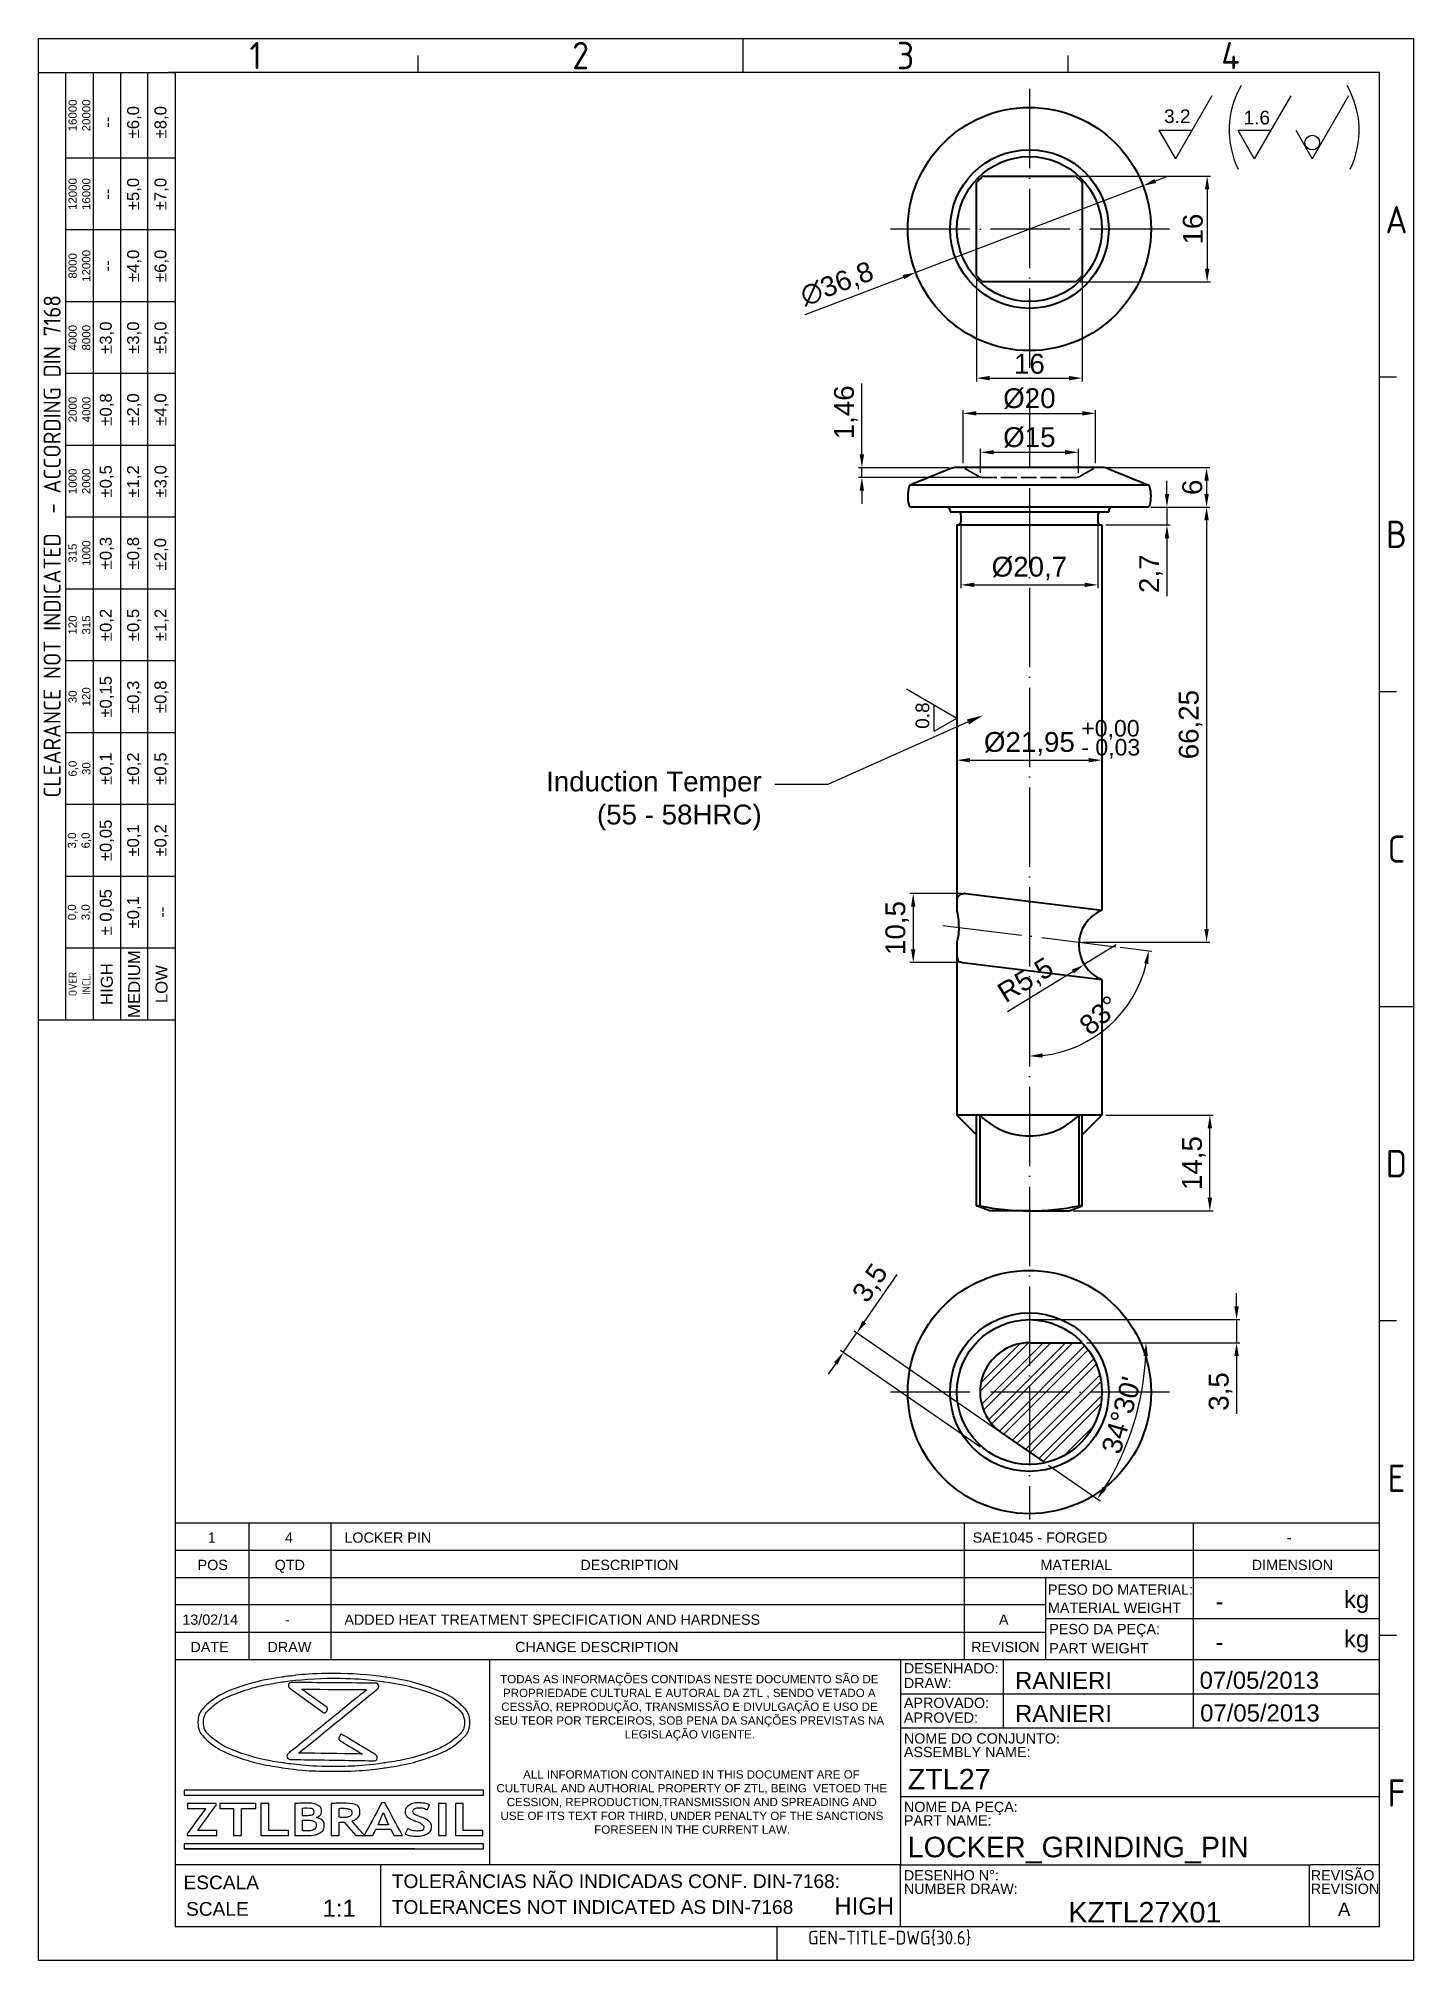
# Model space of a CAD drawing. Header units: millimetres. Extents: x 4980 to 5188, y 1170 to 1461.
import ezdxf
from ezdxf import colors
from ezdxf.entities.mleader import LeaderData, LeaderLine
from ezdxf.enums import TextEntityAlignment as Align
from ezdxf.math import Vec2, Vec3

# ---------------------------------------------------------------- set-up
doc = ezdxf.new("R2010")
doc.units = ezdxf.units.MM
doc.linetypes.add('ACAD_ISO02W100', pattern=[15, 12, -3])
doc.linetypes.add('ACAD_ISO04W100', pattern=[30, 24, -3, 0, -3])
for name, color, linetype, lineweight in [('AM_0', 7, 'Continuous', 40), ('AM_4', 1, 'ACAD_ISO04W100', 25), ('AM_5', 1, 'Continuous', 25), ('AM_8', 40, 'ACAD_ISO02W100', 35)]:
    doc.layers.add(name, color=color, linetype=linetype, lineweight=lineweight)
doc.layers.add('Camada 1', color=7, linetype='Continuous')
doc.styles.add('ACISOTS', font='isocp.shx', dxfattribs={"height": 1})
doc.styles.get("Standard").update_dxf_attribs({"font": 'arial.ttf'})
doc.dimstyles.new('ISO-25', dxfattribs={"dimtxt": 3, "dimasz": 2, "dimexe": 0.5, "dimexo": 0.625, "dimtad": 1, "dimtxsty": 'Standard', "dimcen": 2, "dimadec": 0, "dimazin": 0, "dimtfac": 1, "dimtmove": 0, "dimatfit": 3, "dimfxl": 1, "dimarcsym": 0})

msp = doc.modelspace()

# ---------------------------------------------------------------- texts
at = {"color": 135, "lineweight": 25, "style": 'ACISOTS'}
for s, p in [('1', (5013.099, 1458.399)), ('2', (5062.261, 1458.399)), ('3', (5111.423, 1458.399)), ('4', (5160.584, 1458.399)), ('A', (5185.683, 1433.56)), ('B', (5185.683, 1385.95)), ('C', (5185.683, 1338.341)), ('D', (5185.683, 1290.732)), ('E', (5185.683, 1243.122)), ('F', (5185.683, 1195.513))]:
    msp.add_text(s, height=4.14, dxfattribs=at).set_placement(p, align=Align.MIDDLE)
for s, height, p in [('1', 1.552, (5005.873, 1233.383)), ('4', 1.552, (5017.536, 1233.383)), ('LOCKER PIN', 1.5525, (5026.523, 1233.383)), ('SAE1045 - FORGED', 1.55248, (5121.58, 1233.383)), ('-', 1.552, (5169.099, 1233.383)), ('POS', 1.5525, (5004.311, 1229.243)), ('QTD', 1.5525, (5015.974, 1229.243)), ('DESCRIPTION', 1.55248, (5062.236, 1229.243)), ('MATERIAL', 1.5525, (5131.826, 1229.243)), ('DIMENSION', 1.5525, (5163.797, 1229.243)), ('PESO DO MATERIAL:', 1.55248, (5132.965, 1225.505)), ('kg', 2.5875, (5177.747, 1223.52)), ('13/02/14', 1.5525, (5002.005, 1220.963)), ('-', 1.552, (5017.536, 1220.963)), ('ADDED HEAT TREATMENT SPECIFICATION AND HARDNESS', 1.55248, (5026.523, 1220.963)), ('A', 1.552, (5125.539, 1220.963)), ('MATERIAL WEIGHT', 1.55248, (5132.965, 1222.755)), ('PESO DA PEÇA:', 1.55248, (5133.159, 1219.538)), ('kg', 2.5875, (5177.747, 1217.55)), ('DATE', 1.5525, (5003.23, 1216.823)), ('DRAW', 1.5525, (5014.893, 1216.823)), ('CHANGE DESCRIPTION', 1.55248, (5052.353, 1216.823)), ('REVISION', 1.5525, (5121.343, 1216.823)), ('PART WEIGHT', 1.55248, (5133.159, 1216.641)), ('DESENHADO:', 1.5525, (5111.167, 1213.605)), ('DRAW:', 1.5525, (5111.167, 1211.372)), ('APROVADO:', 1.5525, (5111.167, 1208.377)), ('APROVED:', 1.5525, (5111.167, 1206.144)), ('NOME DO CONJUNTO:', 1.55248, (5111.167, 1202.985)), ('ASSEMBLY NAME:', 1.55248, (5111.167, 1200.94)), ('NOME DA PEÇA:', 1.55248, (5111.167, 1192.635)), ('PART NAME:', 1.5525, (5111.167, 1190.591)), ('TOLERÂNCIAS NÃO INDICADAS CONF. DIN-7168:', 2.06997, (5033.702, 1181.131)), ('DESENHO N%%d:', 1.55248, (5111.167, 1182.285)), ('REVISÃO', 1.5525, (5172.721, 1182.285)), ('ESCALA', 2.07, (5002.192, 1180.938)), ('NUMBER DRAW:', 1.55248, (5111.167, 1180.241)), ('REVISION', 1.5525, (5172.721, 1180.241)), ('SCALE', 2.07, (5002.567, 1176.938)), ('TOLERANCES NOT INDICATED AS DIN-7168', 2.06997, (5033.702, 1177.224))]:
    msp.add_text(s, height=height).set_placement(p)
at = {"color": 135, "lineweight": 25, "attachment_point": 5, "rotation": 90}
for s, insert, char_height, width in [('16000\\P20000', (4986.448, 1449.343), 1.242, 12.93732), ('--', (4990.588, 1448.308), 1.8112, 10.86735), ('±6,0', (4994.728, 1448.308), 1.8112, 10.86735), ('±8,0', (4998.868, 1448.308), 1.8112, 10.86735), ('12000\\P16000', (4986.448, 1437.441), 1.242, 10.86735), ('±5,0', (4994.728, 1437.441), 1.8112, 10.86735), ('±7,0', (4998.868, 1437.441), 1.8112, 10.86735), ('--', (4990.588, 1437.441), 1.8112, 10.86735), ('8000\\P12000', (4986.448, 1426.574), 1.242, 10.86735), ('±4,0', (4994.728, 1426.574), 1.8112, 10.86735), ('±6,0', (4998.868, 1426.574), 1.8112, 10.86735), ('--', (4990.588, 1426.574), 1.8112, 10.86735), ('{\\Fisocp.shx|c0;CLEARANCE NOT INDICATED  - ACCORDING DIN 7168}', (4982.308, 1384.139), 2.58746, 143.34551), ('4000\\P8000', (4986.448, 1415.706), 1.242, 10.86735), ('±3,0', (4990.588, 1415.706), 1.8112, 10.86735), ('±3,0', (4994.728, 1415.706), 1.8112, 10.86735), ('±5,0', (4998.868, 1415.706), 1.8112, 10.86735), ('2000\\P4000', (4986.448, 1404.839), 1.242, 10.86735), ('±0,8', (4990.588, 1404.839), 1.8112, 10.86735), ('±2,0', (4994.728, 1404.839), 1.8112, 10.86735), ('±4,0', (4998.868, 1404.839), 1.8112, 10.86735), ('±0,5', (4990.588, 1393.971), 1.8112, 10.86735), ('±1,2', (4994.728, 1393.971), 1.8112, 10.86735), ('±3,0', (4998.868, 1393.971), 1.8112, 10.86735), ('1000\\P2000', (4986.448, 1393.971), 1.242, 10.86735), ('315\\P1000', (4986.448, 1383.104), 1.242, 10.86735), ('±0,3', (4990.588, 1383.104), 1.8112, 10.86735), ('±0,8', (4994.728, 1383.104), 1.8112, 10.86735), ('±2,0', (4998.834, 1382.941), 1.8112, 10.86735), ('120\\P315', (4986.448, 1372.237), 1.242, 10.86735), ('±0,2', (4990.588, 1372.237), 1.8112, 10.86735), ('±0,5', (4994.728, 1372.237), 1.8112, 10.86735), ('±1,2', (4998.868, 1372.237), 1.8112, 10.86735), ('±0,15', (4990.588, 1361.369), 1.8112, 10.86735), ('30\\P120', (4986.448, 1361.369), 1.242, 10.86735), ('±0,3', (4994.728, 1361.369), 1.8112, 10.86735), ('±0,8', (4998.868, 1361.369), 1.8112, 10.86735), ('±0,1', (4990.588, 1350.502), 1.8112, 10.86735), ('±0,2', (4994.728, 1350.502), 1.8112, 10.86735), ('±0,5', (4998.868, 1350.502), 1.8112, 10.86735), ('6,0\\P30', (4986.448, 1350.502), 1.242, 10.86735), ('3,0\\P6,0', (4986.448, 1339.635), 1.242, 10.86735), ('±0,05', (4990.588, 1339.635), 1.8112, 10.86735), ('±0,1', (4994.728, 1339.635), 1.8112, 10.86735), ('±0,2', (4998.868, 1339.635), 1.8112, 10.86735), ('± 0,05', (4990.588, 1328.767), 1.8112, 10.86735), ('0,0\\P3,0', (4986.448, 1328.767), 1.242, 10.86735), ('\\pt4.79529;±0,1', (4994.728, 1328.767), 1.81122, 10.86735), ('--', (4998.868, 1328.767), 1.8112, 10.86735), ('HIGH', (4990.588, 1317.9), 1.8112, 10.86735), ('MEDIUM', (4994.728, 1317.9), 1.8112, 10.86735), ('LOW', (4998.868, 1317.9), 1.8112, 10.86735), ('{\\Fisocp.shx|c0;OVER\\PINCL.}', (4986.448, 1317.9), 1.24198, 10.86735)]:
    msp.add_mtext(s, dxfattribs=dict(at, insert=insert, char_height=char_height, width=width))
at = {"linetype": 'Continuous', "char_height": 1.25233, "attachment_point": 1}
for s, width, insert in [('\\pi1.4465;TODAS AS INFORMAÇÕES CONTIDAS NESTE DOCUMENTO SÃO DE \\P\\pi1.8801;PROPRIEDADE CULTURAL E AUTORAL DA ZTL , SENDO VETADO A \\P\\pi1.6127;CESSÃO, REPRODUÇÃO, TRANSMISSÃO E DIVULGAÇÃO E USO DE \\P\\pi0.5389;SEU TEOR POR TERCEIROS, SOB PENA DA SANÇÕES PREVISTAS NA \\P\\pi20.278;LEGISLAÇÃO VIGENTE.', 60.01176, (5048.635, 1213.364)), ('\\pi4.23;ALL INFORMATION CONTAINED IN THIS DOCUMENT ARE OF \\P\\pi0.19532;CULTURAL AND AUTHORIAL PROPERTY OF ZTL, BEING  VETOED THE \\P\\pi1.7509;CESSION, REPRODUCTION,TRANSMISSION AND SPREADING AND \\P\\pi0.8044;USE OF ITS TEXT FOR THIRD, UNDER PENALTY OF THE SANCTIONS \\P\\pi14.981;FORESEEN IN THE CURRENT LAW.', 59.31263, (5049.334, 1198.944))]:
    msp.add_mtext_dynamic_manual_height_columns(s, width=width, gutter_width=12.5, heights=[0], dxfattribs=dict(at, insert=insert))
for p in [(5158.319, 1224.52), (5158.319, 1218.363)]:
    msp.add_attdef('-', text='', height=2.587).set_placement(p, align=Align.MIDDLE_LEFT)
for tag, p, height in [('RANIERI', (5127.985, 1211.25), 2.587), ('07/05/2013', (5155.905, 1211.28), 2.587), ('RANIERI', (5127.983, 1206.242), 2.587), ('07/05/2013', (5155.989, 1206.328), 2.587), ('ZTL27', (5111.752, 1196.056), 3.105), ('LOCKER_GRINDING_PIN', (5111.752, 1185.785), 3.105), ('KZTL27X01', (5136.05, 1175.921), 3.105)]:
    msp.add_attdef(tag, p, '', height=height)
for tag, height, p in [('1:1', 2.587, (5025.728, 1178.07)), ('HIGH', 2.587, (5105.169, 1178.413)), ('A', 2.024, (5177.774, 1177.907))]:
    msp.add_attdef(tag, text='', height=height).set_placement(p, align=Align.MIDDLE_CENTER)
at = {"color": 135, "style": 'ACISOTS'}
msp.add_attdef('GEN-TITLE-DWG{30.6}', (5096.678, 1172.584), '', height=2.07, dxfattribs=at)
at = {"layer": 'AM_5', "char_height": 2.0588, "attachment_point": 1}
for s, insert in [('3.2', (5150.532, 1450.244)), ('1.6', (5162.558, 1450.045))]:
    msp.add_mtext_dynamic_manual_height_columns(s, width=18.23779, gutter_width=12.5, heights=[0], dxfattribs=dict(at, insert=insert))
at = {"layer": 'AM_5', "insert": (5112.938, 1356.529), "char_height": 2.0588, "attachment_point": 1, "rotation": 90}
msp.add_mtext_dynamic_manual_height_columns('0.8', width=18.23779, gutter_width=12.5, heights=[0], dxfattribs=at)
at = {"layer": 'AM_5', "ltscale": 0.25, "char_height": 2.5, "attachment_point": 1}
for s, insert in [('+0,00', (5137.994, 1357.861)), ('- 0,03', (5137.994, 1354.989))]:
    msp.add_mtext_dynamic_manual_height_columns(s, width=10.29755, gutter_width=12.5, heights=[0], dxfattribs=dict(at, insert=insert))

# ---------------------------------------------------------------- blocks, each defined once
blk = doc.blocks.new('*D12')
at = {"layer": 'AM_5', "color": 0, "lineweight": -2, "ltscale": 0.25, "transparency": 16777216}
for p, q in [((5161.49, 1269.13), (5161.49, 1271.13)), ((5130.78, 1267.13), (5161.99, 1267.13)), ((5161.49, 1267.13), (5161.49, 1263.63)), ((5138.81, 1263.63), (5161.99, 1263.63)), ((5161.49, 1261.63), (5161.49, 1252.9))]:
    blk.add_line(p, q, dxfattribs=at)
at = {"layer": 'AM_5', "color": 0, "ltscale": 0.25, "transparency": 16777216}
for points in [[(5161.16, 1269.13), (5161.83, 1269.13), (5161.49, 1267.13)], [(5161.16, 1261.63), (5161.83, 1261.63), (5161.49, 1263.63)]]:
    blk.add_solid(points, dxfattribs=at)
at = {"layer": 'Defpoints', "color": 0, "ltscale": 0.25, "transparency": 16777216}
for p in [(5130.15, 1267.13), (5138.18, 1263.63), (5161.49, 1263.63)]:
    blk.add_point(p, dxfattribs=at)
at = {"layer": 'AM_5', "color": 0, "ltscale": 0.25, "transparency": 16777216, "insert": (5159.07, 1256.26), "char_height": 3, "attachment_point": 5, "rotation": 90}
blk.add_mtext('3,5', dxfattribs=at)
blk = doc.blocks.new('*D13')
at = {"layer": 'AM_5', "color": 0, "lineweight": -2, "ltscale": 0.25, "transparency": 16777216}
for p, q in [((5105.18, 1266.77), (5110.14, 1273.95)), ((5102, 1262.16), (5104.05, 1265.12)), ((5125.4, 1250.38), (5103.63, 1265.4)), ((5122.76, 1247.84), (5101.59, 1262.44)), ((5100.87, 1260.51), (5099.73, 1258.87))]:
    blk.add_line(p, q, dxfattribs=at)
at = {"layer": 'AM_5', "color": 0, "ltscale": 0.25, "transparency": 16777216}
for points in [[(5104.91, 1266.95), (5105.46, 1266.58), (5104.05, 1265.12)], [(5100.59, 1260.7), (5101.14, 1260.32), (5102, 1262.16)]]:
    blk.add_solid(points, dxfattribs=at)
at = {"layer": 'Defpoints', "color": 0, "ltscale": 0.25, "transparency": 16777216}
for p in [(5102, 1262.16), (5125.92, 1250.03), (5123.27, 1247.48)]:
    blk.add_point(p, dxfattribs=at)
at = {"layer": 'AM_5', "color": 0, "ltscale": 0.25, "transparency": 16777216, "insert": (5106.23, 1272.56), "char_height": 3, "attachment_point": 5, "rotation": 55.3958}
blk.add_mtext('3,5', dxfattribs=at)
blk = doc.blocks.new('*D14')
at = {"layer": 'AM_5', "color": 0, "lineweight": -2, "ltscale": 0.25, "transparency": 16777216}
for p, q in [((5137.81, 1440.14), (5157.55, 1440.14)), ((5157.05, 1438.14), (5157.05, 1426.14)), ((5137.81, 1424.14), (5157.55, 1424.14))]:
    blk.add_line(p, q, dxfattribs=at)
at = {"layer": 'AM_5', "color": 0, "ltscale": 0.25, "transparency": 16777216}
for points in [[(5156.71, 1438.14), (5157.38, 1438.14), (5157.05, 1440.14)], [(5156.71, 1426.14), (5157.38, 1426.14), (5157.05, 1424.14)]]:
    blk.add_solid(points, dxfattribs=at)
at = {"layer": 'Defpoints', "color": 0, "ltscale": 0.25, "transparency": 16777216}
for p in [(5137.18, 1440.14), (5137.18, 1424.14), (5157.05, 1424.14)]:
    blk.add_point(p, dxfattribs=at)
at = {"layer": 'AM_5', "color": 0, "ltscale": 0.25, "transparency": 16777216, "insert": (5154.89, 1432.14), "char_height": 3, "attachment_point": 5, "rotation": 90}
blk.add_mtext('16', dxfattribs=at)
blk = doc.blocks.new('*D15')
at = {"layer": 'AM_5', "color": 0, "lineweight": -2, "ltscale": 0.25, "transparency": 16777216}
for p, q in [((5122.15, 1424.49), (5122.15, 1409.09)), ((5138.15, 1424.49), (5138.15, 1409.09)), ((5124.15, 1409.59), (5136.15, 1409.59))]:
    blk.add_line(p, q, dxfattribs=at)
at = {"layer": 'AM_5', "color": 0, "ltscale": 0.25, "transparency": 16777216}
for points in [[(5124.15, 1409.92), (5124.15, 1409.25), (5122.15, 1409.59)], [(5136.15, 1409.92), (5136.15, 1409.25), (5138.15, 1409.59)]]:
    blk.add_solid(points, dxfattribs=at)
at = {"layer": 'Defpoints', "color": 0, "ltscale": 0.25, "transparency": 16777216}
for p in [(5122.15, 1425.11), (5138.15, 1425.11), (5138.15, 1409.59)]:
    blk.add_point(p, dxfattribs=at)
at = {"layer": 'AM_5', "color": 0, "ltscale": 0.25, "transparency": 16777216, "insert": (5130.15, 1411.74), "char_height": 3, "attachment_point": 5}
blk.add_mtext('16', dxfattribs=at)
blk = doc.blocks.new('*D16')
at = {"layer": 'AM_5', "color": 0, "lineweight": -2, "ltscale": 0.25, "transparency": 16777216}
for p, q in [((5138.81, 1263.63), (5148.3, 1263.63)), ((5133.04, 1245.11), (5140.85, 1239.72))]:
    blk.add_line(p, q, dxfattribs=at)
blk.add_arc((5106.2, 1263.63), 41.6, 328.1509, 357.245, dxfattribs=at)
at = {"layer": 'AM_5', "color": 0, "ltscale": 0.25, "transparency": 16777216}
for points in [[(5147.42, 1261.64), (5148.09, 1261.62), (5147.8, 1263.63)], [(5141.82, 1241.5), (5141.26, 1241.86), (5140.44, 1240.01)]]:
    blk.add_solid(points, dxfattribs=at)
at = {"layer": 'Defpoints', "color": 0, "ltscale": 0.25, "transparency": 16777216}
for p in [(5130.15, 1263.63), (5138.18, 1263.63), (5125.92, 1250.03), (5132.52, 1245.47), (5144.48, 1247.33)]:
    blk.add_point(p, dxfattribs=at)
at = {"layer": 'AM_5', "color": 0, "ltscale": 0.25, "transparency": 16777216, "insert": (5144.09, 1252.66), "char_height": 3, "attachment_point": 5, "rotation": 73.8445}
blk.add_mtext("34%%D30'", dxfattribs=at)
blk = doc.blocks.new('*D17')
at = {"layer": 'AM_5', "color": 0, "lineweight": -2, "ltscale": 0.25, "transparency": 16777216}
for p, q in [((5149.21, 1439.42), (5151.08, 1440.13)), ((5147.34, 1438.7), (5112.96, 1425.59)), ((5096.23, 1419.2), (5111.09, 1424.87))]:
    blk.add_line(p, q, dxfattribs=at)
at = {"layer": 'AM_5', "color": 0, "ltscale": 0.25, "transparency": 16777216}
for points in [[(5149.09, 1439.73), (5149.33, 1439.11), (5147.34, 1438.7)], [(5110.97, 1425.18), (5111.21, 1424.56), (5112.96, 1425.59)]]:
    blk.add_solid(points, dxfattribs=at)
at = {"layer": 'Defpoints', "color": 0, "ltscale": 0.25, "transparency": 16777216}
for p in [(5147.34, 1438.7), (5112.96, 1425.59)]:
    blk.add_point(p, dxfattribs=at)
at = {"layer": 'AM_5', "color": 0, "ltscale": 0.25, "transparency": 16777216, "insert": (5101.1, 1423.71), "char_height": 3, "attachment_point": 5, "rotation": 20.8832}
blk.add_mtext('∅36,8', dxfattribs=at)
blk = doc.blocks.new('*D18')
at = {"layer": 'AM_5', "color": 0, "lineweight": -2, "ltscale": 0.25, "transparency": 16777216}
for p, q in [((5119.8, 1387.75), (5119.8, 1377.81)), ((5140.5, 1387.75), (5140.5, 1377.81)), ((5121.8, 1378.31), (5138.5, 1378.31))]:
    blk.add_line(p, q, dxfattribs=at)
at = {"layer": 'AM_5', "color": 0, "ltscale": 0.25, "transparency": 16777216}
for points in [[(5121.8, 1378.64), (5121.8, 1377.97), (5119.8, 1378.31)], [(5138.5, 1378.64), (5138.5, 1377.97), (5140.5, 1378.31)]]:
    blk.add_solid(points, dxfattribs=at)
at = {"layer": 'Defpoints', "color": 0, "ltscale": 0.25, "transparency": 16777216}
for p in [(5119.8, 1388.37), (5140.5, 1388.37), (5140.5, 1378.31)]:
    blk.add_point(p, dxfattribs=at)
at = {"layer": 'AM_5', "color": 0, "ltscale": 0.25, "transparency": 16777216, "insert": (5130.15, 1380.78), "char_height": 3, "attachment_point": 5}
blk.add_mtext('%%C20,7', dxfattribs=at)
blk = doc.blocks.new('*D19')
at = {"layer": 'AM_5', "color": 0, "lineweight": -2, "ltscale": 0.25, "transparency": 16777216}
for p, q in [((5141.89, 1396.07), (5157.46, 1396.07)), ((5156.96, 1394.07), (5156.96, 1392.07)), ((5148.55, 1390.07), (5157.46, 1390.07))]:
    blk.add_line(p, q, dxfattribs=at)
at = {"layer": 'AM_5', "color": 0, "ltscale": 0.25, "transparency": 16777216}
for points in [[(5156.62, 1394.07), (5157.29, 1394.07), (5156.96, 1396.07)], [(5156.62, 1392.07), (5157.29, 1392.07), (5156.96, 1390.07)]]:
    blk.add_solid(points, dxfattribs=at)
at = {"layer": 'Defpoints', "color": 0, "ltscale": 0.25, "transparency": 16777216}
for p in [(5141.26, 1396.07), (5147.92, 1390.07), (5156.96, 1390.07)]:
    blk.add_point(p, dxfattribs=at)
at = {"layer": 'AM_5', "color": 0, "ltscale": 0.25, "transparency": 16777216, "insert": (5154.8, 1393.07), "char_height": 3, "attachment_point": 5, "rotation": 90}
blk.add_mtext('6', dxfattribs=at)
blk = doc.blocks.new('*D20')
at = {"layer": 'AM_5', "color": 0, "lineweight": -2, "ltscale": 0.25, "transparency": 16777216}
for p, q in [((5156.33, 1390.07), (5156.46, 1390.07)), ((5156.96, 1388.07), (5156.96, 1326.25)), ((5138.25, 1324.25), (5157.46, 1324.25))]:
    blk.add_line(p, q, dxfattribs=at)
at = {"layer": 'AM_5', "color": 0, "ltscale": 0.25, "transparency": 16777216}
for points in [[(5156.62, 1388.07), (5157.29, 1388.07), (5156.96, 1390.07)], [(5156.62, 1326.25), (5157.29, 1326.25), (5156.96, 1324.25)]]:
    blk.add_solid(points, dxfattribs=at)
at = {"layer": 'Defpoints', "color": 0, "ltscale": 0.25, "transparency": 16777216}
for p in [(5156.96, 1390.07), (5137.63, 1324.25), (5156.96, 1324.25)]:
    blk.add_point(p, dxfattribs=at)
at = {"layer": 'AM_5', "color": 0, "ltscale": 0.25, "transparency": 16777216, "insert": (5154.53, 1357.16), "char_height": 3, "attachment_point": 5, "rotation": 90}
blk.add_mtext('66,25', dxfattribs=at)
blk = doc.blocks.new('*D21')
at = {"layer": 'AM_5', "color": 0, "lineweight": -2, "ltscale": 0.25, "transparency": 16777216}
for p, q in [((5150.96, 1392.07), (5150.96, 1394.07)), ((5141.74, 1387.37), (5151.46, 1387.37)), ((5148.55, 1390.07), (5151.46, 1390.07)), ((5150.96, 1390.07), (5150.96, 1387.37)), ((5150.96, 1385.37), (5150.96, 1376.61))]:
    blk.add_line(p, q, dxfattribs=at)
at = {"layer": 'AM_5', "color": 0, "ltscale": 0.25, "transparency": 16777216}
for points in [[(5150.63, 1392.07), (5151.3, 1392.07), (5150.96, 1390.07)], [(5150.63, 1385.37), (5151.3, 1385.37), (5150.96, 1387.37)]]:
    blk.add_solid(points, dxfattribs=at)
at = {"layer": 'Defpoints', "color": 0, "ltscale": 0.25, "transparency": 16777216}
for p in [(5141.11, 1387.37), (5147.92, 1390.07), (5150.96, 1387.37)]:
    blk.add_point(p, dxfattribs=at)
at = {"layer": 'AM_5', "color": 0, "ltscale": 0.25, "transparency": 16777216, "insert": (5148.54, 1379.99), "char_height": 3, "attachment_point": 5, "rotation": 90}
blk.add_mtext('2,7', dxfattribs=at)
blk = doc.blocks.new('*D22')
at = {"layer": 'AM_5', "color": 0, "lineweight": -2, "ltscale": 0.25, "transparency": 16777216}
for p, q in [((5119.84, 1331.62), (5112.07, 1331.62)), ((5112.57, 1329.62), (5112.57, 1323.17)), ((5119.43, 1321.17), (5112.07, 1321.17))]:
    blk.add_line(p, q, dxfattribs=at)
at = {"layer": 'AM_5', "color": 0, "ltscale": 0.25, "transparency": 16777216}
for points in [[(5112.24, 1329.62), (5112.91, 1329.62), (5112.57, 1331.62)], [(5112.24, 1323.17), (5112.91, 1323.17), (5112.57, 1321.17)]]:
    blk.add_solid(points, dxfattribs=at)
at = {"layer": 'Defpoints', "color": 0, "ltscale": 0.25, "transparency": 16777216}
for p in [(5120.46, 1331.62), (5112.57, 1321.17), (5120.06, 1321.17)]:
    blk.add_point(p, dxfattribs=at)
at = {"layer": 'AM_5', "color": 0, "ltscale": 0.25, "transparency": 16777216, "insert": (5110.15, 1326.39), "char_height": 3, "attachment_point": 5, "rotation": 90}
blk.add_mtext('10,5', dxfattribs=at)
blk = doc.blocks.new('*D23')
at = {"layer": 'AM_5', "color": 0, "lineweight": -2, "ltscale": 0.25, "transparency": 16777216}
for p, q in [((5143.3, 1323.82), (5138.45, 1320.85)), ((5126.85, 1313.75), (5136.74, 1319.81))]:
    blk.add_line(p, q, dxfattribs=at)
at = {"layer": 'AM_5', "color": 0, "ltscale": 0.25, "transparency": 16777216}
blk.add_solid([(5136.57, 1320.09), (5136.92, 1319.52), (5138.45, 1320.85)], dxfattribs=at)
at = {"layer": 'Defpoints', "color": 0, "ltscale": 0.25, "transparency": 16777216}
for p in [(5143.3, 1323.82), (5138.45, 1320.85)]:
    blk.add_point(p, dxfattribs=at)
at = {"layer": 'AM_5', "color": 0, "ltscale": 0.25, "transparency": 16777216, "insert": (5129.68, 1318.32), "char_height": 3, "attachment_point": 5, "rotation": 31.4851}
blk.add_mtext('R5,5', dxfattribs=at)
blk = doc.blocks.new('*D24')
at = {"layer": 'AM_5', "color": 0, "lineweight": -2, "ltscale": 0.25, "transparency": 16777216}
for p, q in [((5141.74, 1298.07), (5157.96, 1298.07)), ((5157.46, 1285.57), (5157.46, 1296.07)), ((5136.78, 1283.57), (5157.96, 1283.57))]:
    blk.add_line(p, q, dxfattribs=at)
at = {"layer": 'AM_5', "color": 0, "ltscale": 0.25, "transparency": 16777216}
for points in [[(5157.12, 1296.07), (5157.79, 1296.07), (5157.46, 1298.07)], [(5157.12, 1285.57), (5157.79, 1285.57), (5157.46, 1283.57)]]:
    blk.add_solid(points, dxfattribs=at)
at = {"layer": 'Defpoints', "color": 0, "ltscale": 0.25, "transparency": 16777216}
for p in [(5141.11, 1298.07), (5157.46, 1298.07), (5136.15, 1283.57)]:
    blk.add_point(p, dxfattribs=at)
at = {"layer": 'AM_5', "color": 0, "ltscale": 0.25, "transparency": 16777216, "insert": (5155.03, 1290.82), "char_height": 3, "attachment_point": 5, "rotation": 90}
blk.add_mtext('14,5', dxfattribs=at)
blk = doc.blocks.new('*D25')
at = {"layer": 'AM_5', "color": 0, "lineweight": -2, "ltscale": 0.25, "transparency": 16777216}
blk.add_line((5143.87, 1323.48), (5148.68, 1322.89), dxfattribs=at)
blk.add_arc((5130.15, 1325.17), 18.17, 276.3094, 346.6685, dxfattribs=at)
at = {"layer": 'AM_5', "color": 0, "ltscale": 0.25, "transparency": 16777216}
for points in [[(5147.51, 1321.04), (5148.16, 1320.92), (5148.19, 1322.95)], [(5132.17, 1306.78), (5132.13, 1307.44), (5130.15, 1307)]]:
    blk.add_solid(points, dxfattribs=at)
at = {"layer": 'Defpoints', "color": 0, "ltscale": 0.25, "transparency": 16777216}
for p in [(5130.15, 1453.34), (5117.05, 1326.79), (5143.25, 1323.56), (5138.59, 1309.08), (5130.15, 1236.91)]:
    blk.add_point(p, dxfattribs=at)
at = {"layer": 'AM_5', "color": 0, "ltscale": 0.25, "transparency": 16777216, "insert": (5140.76, 1313.18), "char_height": 3, "attachment_point": 5, "rotation": 41.489}
blk.add_mtext('83°', dxfattribs=at)
blk = doc.blocks.new('*D26')
at = {"layer": 'AM_5', "color": 0, "lineweight": -2, "ltscale": 0.25, "transparency": 16777216}
for p, q in [((5119.19, 1352.4), (5119.19, 1352.28)), ((5141.11, 1352.4), (5141.11, 1352.28)), ((5121.19, 1351.78), (5139.11, 1351.78))]:
    blk.add_line(p, q, dxfattribs=at)
at = {"layer": 'AM_5', "color": 0, "ltscale": 0.25, "transparency": 16777216}
for points in [[(5121.19, 1352.11), (5121.19, 1351.45), (5119.19, 1351.78)], [(5139.11, 1352.11), (5139.11, 1351.45), (5141.11, 1351.78)]]:
    blk.add_solid(points, dxfattribs=at)
at = {"layer": 'Defpoints', "color": 0, "ltscale": 0.25, "transparency": 16777216}
for p in [(5119.19, 1351.78), (5141.11, 1351.78), (5141.11, 1351.78)]:
    blk.add_point(p, dxfattribs=at)
at = {"layer": 'AM_5', "color": 0, "ltscale": 0.25, "transparency": 16777216, "insert": (5130.15, 1354.26), "char_height": 3, "attachment_point": 5}
blk.add_mtext('%%C21,95', dxfattribs=at)
blk = doc.blocks.new('*D27')
at = {"layer": 'AM_5', "color": 0, "lineweight": -2, "ltscale": 0.25, "transparency": 16777216}
for p, q in [((5104.81, 1398.04), (5104.81, 1408.79)), ((5118.03, 1396.04), (5104.31, 1396.04)), ((5104.81, 1394.57), (5104.81, 1396.04)), ((5122.43, 1394.57), (5104.31, 1394.57)), ((5104.81, 1392.57), (5104.81, 1390.57))]:
    blk.add_line(p, q, dxfattribs=at)
at = {"layer": 'AM_5', "color": 0, "ltscale": 0.25, "transparency": 16777216}
for points in [[(5104.48, 1398.04), (5105.14, 1398.04), (5104.81, 1396.04)], [(5104.48, 1392.57), (5105.14, 1392.57), (5104.81, 1394.57)]]:
    blk.add_solid(points, dxfattribs=at)
at = {"layer": 'Defpoints', "color": 0, "ltscale": 0.25, "transparency": 16777216}
for p in [(5104.81, 1396.04), (5118.66, 1396.04), (5123.06, 1394.57)]:
    blk.add_point(p, dxfattribs=at)
at = {"layer": 'AM_5', "color": 0, "ltscale": 0.25, "transparency": 16777216, "insert": (5102.38, 1404.42), "char_height": 3, "attachment_point": 5, "rotation": 90}
blk.add_mtext('1,46', dxfattribs=at)
blk = doc.blocks.new('*D28')
at = {"layer": 'AM_5', "color": 0, "lineweight": -2, "ltscale": 0.25, "transparency": 16777216}
for p, q in [((5120.14, 1396.7), (5120.14, 1404.76)), ((5140.17, 1396.7), (5140.17, 1404.76)), ((5122.14, 1404.26), (5138.17, 1404.26))]:
    blk.add_line(p, q, dxfattribs=at)
at = {"layer": 'AM_5', "color": 0, "ltscale": 0.25, "transparency": 16777216}
for points in [[(5122.14, 1404.59), (5122.14, 1403.93), (5120.14, 1404.26)], [(5138.17, 1404.59), (5138.17, 1403.93), (5140.17, 1404.26)]]:
    blk.add_solid(points, dxfattribs=at)
at = {"layer": 'Defpoints', "color": 0, "ltscale": 0.25, "transparency": 16777216}
for p in [(5140.17, 1404.26), (5120.14, 1396.07), (5140.17, 1396.07)]:
    blk.add_point(p, dxfattribs=at)
at = {"layer": 'AM_5', "color": 0, "ltscale": 0.25, "transparency": 16777216, "insert": (5130.15, 1406.5), "char_height": 3, "attachment_point": 5}
blk.add_mtext('%%C20', dxfattribs=at)
blk = doc.blocks.new('*D29')
at = {"layer": 'AM_5', "color": 0, "lineweight": -2, "ltscale": 0.25, "transparency": 16777216}
for p, q in [((5122.75, 1395.24), (5122.75, 1398.87)), ((5124.75, 1398.37), (5135.56, 1398.37)), ((5137.56, 1395.24), (5137.56, 1398.87))]:
    blk.add_line(p, q, dxfattribs=at)
at = {"layer": 'AM_5', "color": 0, "ltscale": 0.25, "transparency": 16777216}
for points in [[(5124.75, 1398.7), (5124.75, 1398.03), (5122.75, 1398.37)], [(5135.56, 1398.7), (5135.56, 1398.03), (5137.56, 1398.37)]]:
    blk.add_solid(points, dxfattribs=at)
at = {"layer": 'Defpoints', "color": 0, "ltscale": 0.25, "transparency": 16777216}
for p in [(5137.56, 1398.37), (5122.75, 1394.61), (5137.56, 1394.61)]:
    blk.add_point(p, dxfattribs=at)
at = {"layer": 'AM_5', "color": 0, "ltscale": 0.25, "transparency": 16777216, "insert": (5130.15, 1400.61), "char_height": 3, "attachment_point": 5}
blk.add_mtext('%%c15', dxfattribs=at)

# ---------------------------------------------------------------- dimensions: what is measured, and where the dimension line sits
at = {"layer": 'AM_5', "ltscale": 0.25}
dim = msp.add_angular_dim_2l(base=(5138.588, 1309.079), line1=((5130.153, 1453.345), (5130.153, 1236.906)), line2=((5117.046, 1326.788), (5143.255, 1323.559)), dimstyle='ISO-25', dxfattribs=at)
dim.commit()
dim.dimension.update_dxf_attribs({"geometry": '*D25', "text_midpoint": (5140.761, 1313.178)})
dim = msp.add_diameter_dim_2p(p1=(5147.344, 1438.704), p2=(5112.961, 1425.586), dimstyle='ISO-25', dxfattribs=at)
dim.commit()
dim.dimension.update_dxf_attribs({"geometry": '*D17', "text_midpoint": (5101.986, 1421.398), "dimtype": 163})
for base, p1, p2, picture, middle in [((5157.047, 1424.145), (5137.183, 1440.145), (5137.183, 1424.145), '*D14', (5154.89, 1432.145)), ((5104.81, 1396.036), (5123.058, 1394.573), (5118.66, 1396.036), '*D27', (5102.382, 1404.415)), ((5156.958, 1390.073), (5141.262, 1396.073), (5147.921, 1390.073), '*D19', (5154.801, 1393.073)), ((5150.963, 1387.373), (5147.921, 1390.073), (5141.113, 1387.373), '*D21', (5148.535, 1379.992)), ((5157.458, 1298.073), (5136.153, 1283.573), (5141.113, 1298.073), '*D24', (5155.03, 1290.823)), ((5161.494, 1263.63), (5130.153, 1267.13), (5138.182, 1263.63), '*D12', (5159.067, 1256.263))]:
    dim = msp.add_linear_dim(base=base, p1=p1, p2=p2, angle=90, dimstyle='ISO-25', dxfattribs=at)
    dim.commit()
    dim.dimension.update_dxf_attribs({"geometry": picture, "text_midpoint": middle})
dim = msp.add_linear_dim(base=(5138.153, 1409.587), p1=(5122.153, 1425.114), p2=(5138.153, 1425.114), dimstyle='ISO-25', dxfattribs=at)
dim.commit()
dim.dimension.update_dxf_attribs({"geometry": '*D15', "text_midpoint": (5130.153, 1411.743)})
for base, p1, p2, text, picture, middle in [((5140.167, 1404.262), (5120.139, 1396.073), (5140.167, 1396.073), '%%C20', '*D28', (5130.153, 1406.502)), ((5137.558, 1398.368), (5122.748, 1394.614), (5137.558, 1394.614), '%%c15', '*D29', (5130.153, 1400.608)), ((5140.503, 1378.306), (5119.803, 1388.373), (5140.503, 1388.373), '%%C20,7', '*D18', (5130.153, 1380.783)), ((5141.113, 1351.779), (5119.193, 1351.779), (5141.113, 1351.779), '%%C21,95', '*D26', (5130.153, 1354.255))]:
    dim = msp.add_linear_dim(base=base, p1=p1, p2=p2, text=text, dimstyle='ISO-25', dxfattribs=at)
    dim.commit()
    dim.dimension.update_dxf_attribs({"geometry": picture, "text_midpoint": middle})
for base, p1, p2, text, picture, middle in [((5156.958, 1324.252), (5156.958, 1390.073), (5137.629, 1324.252), '66,25', '*D20', (5154.53, 1357.163)), ((5112.573, 1321.167), (5120.462, 1331.617), (5120.056, 1321.167), '10,5', '*D22', (5110.145, 1326.392))]:
    dim = msp.add_linear_dim(base=base, p1=p1, p2=p2, angle=90, text=text, dimstyle='ISO-25', dxfattribs=at)
    dim.commit()
    dim.dimension.update_dxf_attribs({"geometry": picture, "text_midpoint": middle})
dim = msp.add_radius_dim(center=(5143.3, 1323.823), mpoint=(5138.45, 1320.853), text='R5,5', dimstyle='ISO-25', dxfattribs=at)
dim.commit()
dim.dimension.update_dxf_attribs({"geometry": '*D23', "text_midpoint": (5129.678, 1318.32)})
dim = msp.add_linear_dim(base=(5102.003, 1262.159), p1=(5125.916, 1250.029), p2=(5123.271, 1247.484), angle=55.39583, text='3,5', dimstyle='ISO-25', dxfattribs=at)
dim.commit()
dim.dimension.update_dxf_attribs({"geometry": '*D13', "text_midpoint": (5108.228, 1271.182), "dimtype": 160})
dim = msp.add_angular_dim_2l(base=(5144.475, 1247.33), line1=((5125.916, 1250.029), (5132.525, 1245.469)), line2=((5130.153, 1263.63), (5138.182, 1263.63)), text="34%%D30'", dimstyle='ISO-25', dxfattribs=at)
dim.commit()
dim.dimension.update_dxf_attribs({"geometry": '*D16', "text_midpoint": (5146.159, 1252.055), "dimtype": 162})

# ---------------------------------------------------------------- hatches: boundary and pattern name
at = {"layer": 'AM_8'}
h = msp.add_hatch(dxfattribs=at)
h.set_pattern_fill('ANSI32', color=1, scale=0.25, style=0)
h.set_pattern_definition([(45, (32.9316, 0), (-1.683798, 1.683798), []), (45, (34.0541, 0), (-1.683798, 1.683798), [])])
edge = h.paths.add_edge_path()
edge.add_arc((5130.153, 1256.17), 7.46, 90, 235.39583)
edge.add_line((5125.916, 1250.029), (5132.525, 1245.469))
edge.add_arc((5130.153, 1256.17), 10.96, 282.50083, 402.895)
edge.add_line((5138.182, 1263.63), (5130.153, 1263.63))

# ---------------------------------------------------------------- linework, layer by layer
at = {"color": 135, "lineweight": 25}
for p, q in [((4980.238, 1170.156), (4980.238, 1460.987)), ((4980.238, 1460.987), (5188.27, 1460.987)), ((5086.842, 1455.812), (5086.842, 1460.987)), ((5188.27, 1460.987), (5188.27, 1170.156)), ((5037.68, 1455.812), (5037.68, 1458.399)), ((5136.003, 1455.812), (5136.003, 1458.399)), ((4984.378, 1312.466), (4984.378, 1455.812)), ((4988.518, 1455.812), (4988.518, 1312.466)), ((4992.658, 1455.812), (4992.658, 1312.466)), ((4996.798, 1312.466), (4996.798, 1455.812)), ((5000.938, 1442.875), (4984.378, 1442.875)), ((5000.938, 1432.007), (4984.378, 1432.007)), ((5000.938, 1421.14), (4984.378, 1421.14)), ((5000.938, 1410.272), (4984.378, 1410.272)), ((5185.683, 1409.755), (5183.095, 1409.755)), ((5000.938, 1399.405), (4984.378, 1399.405)), ((5000.938, 1388.538), (4984.378, 1388.538)), ((5000.938, 1377.67), (4984.378, 1377.67)), ((5000.938, 1366.803), (4984.378, 1366.803)), ((5185.683, 1362.146), (5183.095, 1362.146)), ((5000.938, 1355.936), (4984.378, 1355.936)), ((5000.938, 1345.068), (4984.378, 1345.068)), ((5000.938, 1334.201), (4984.378, 1334.201)), ((5000.938, 1323.334), (4984.378, 1323.334)), ((5183.095, 1314.536), (5188.27, 1314.536)), ((5185.683, 1266.927), (5183.095, 1266.927)), ((5185.683, 1219.318), (5183.095, 1219.318)), ((5092.017, 1170.156), (5092.017, 1175.331)), ((5188.27, 1170.156), (4980.238, 1170.156))]:
    msp.add_line(p, q, dxfattribs=at)
for p, q in [((5183.095, 1455.812), (4999.903, 1455.812)), ((5000.938, 1455.812), (5000.938, 1175.331)), ((5183.095, 1175.331), (5183.095, 1455.812)), ((5000.938, 1236.395), (5183.095, 1236.395)), ((5000.938, 1236.395), (5132.638, 1236.395)), ((5012.119, 1219.835), (5012.119, 1236.395)), ((5024.51, 1219.835), (5024.51, 1236.395)), ((5120.326, 1219.835), (5120.326, 1236.395)), ((5154.924, 1236.395), (5154.924, 1215.695)), ((5000.938, 1232.255), (5183.095, 1232.255)), ((5000.938, 1232.255), (5132.638, 1232.255)), ((5000.938, 1228.115), (5183.095, 1228.115)), ((5000.938, 1228.115), (5000.938, 1175.331)), ((5000.938, 1228.115), (5132.638, 1228.115)), ((5012.119, 1215.695), (5012.119, 1228.115)), ((5024.51, 1215.695), (5024.51, 1228.115)), ((5120.326, 1215.695), (5120.326, 1228.115)), ((5132.638, 1215.695), (5132.638, 1228.115)), ((5154.924, 1228.115), (5154.924, 1221.905)), ((5183.095, 1175.331), (5183.095, 1228.115)), ((5132.638, 1223.975), (5000.938, 1223.975)), ((5132.638, 1221.905), (5183.095, 1221.905)), ((5000.938, 1219.835), (5132.638, 1219.835)), ((5000.938, 1215.695), (5110.646, 1215.695)), ((5048.478, 1215.695), (5048.478, 1184.646)), ((5110.646, 1215.695), (5110.646, 1196.03)), ((5110.646, 1215.695), (5183.095, 1215.695)), ((5126.171, 1215.695), (5126.171, 1205.345)), ((5154.924, 1215.695), (5154.924, 1205.345)), ((5110.646, 1210.52), (5183.095, 1210.52)), ((5110.646, 1205.345), (5183.095, 1205.345)), ((5110.646, 1196.03), (5110.646, 1184.646)), ((5110.646, 1194.995), (5183.095, 1194.995)), ((5110.646, 1184.646), (5000.938, 1184.646)), ((5031.987, 1184.646), (5031.987, 1175.331)), ((5110.646, 1175.331), (5110.646, 1184.646)), ((5110.646, 1184.646), (5172.745, 1184.646)), ((5172.491, 1184.646), (5172.491, 1175.331)), ((5183.095, 1184.646), (5172.745, 1184.646)), ((5000.938, 1175.331), (5183.095, 1175.331)), ((5000.938, 1175.331), (5183.095, 1175.331))]:
    msp.add_line(p, q)
msp.add_lwpolyline([(5000.938, 1455.812), (5000.938, 1312.466), (4980.238, 1312.466), (4980.238, 1455.812)], close=True, dxfattribs=at)
at = {"layer": 'AM_0'}
for p, q in [((5123.123, 1440.145), (5137.183, 1440.145)), ((5122.153, 1425.114), (5122.153, 1439.175)), ((5138.153, 1439.175), (5138.153, 1425.114)), ((5137.183, 1424.145), (5123.123, 1424.145)), ((5141.262, 1396.073), (5119.043, 1396.073)), ((5148.223, 1393.373), (5112.082, 1393.373)), ((5118.291, 1395.926), (5112.228, 1393.465)), ((5142.014, 1395.926), (5148.077, 1393.465)), ((5147.921, 1390.073), (5112.385, 1390.073)), ((5118.153, 1389.573), (5118.153, 1389.373)), ((5118.153, 1389.373), (5142.153, 1389.373)), ((5119.193, 1387.373), (5141.113, 1387.373)), ((5119.193, 1387.373), (5119.193, 1328.927)), ((5119.803, 1388.873), (5119.803, 1387.873)), ((5140.503, 1388.873), (5140.503, 1387.873)), ((5141.113, 1387.373), (5141.113, 1329.073)), ((5142.153, 1389.573), (5142.153, 1389.373)), ((5120.462, 1331.617), (5141.113, 1329.073)), ((5119.193, 1324.297), (5119.193, 1298.073)), ((5120.056, 1321.167), (5141.113, 1318.573)), ((5141.113, 1318.573), (5141.113, 1298.073)), ((5119.193, 1298.073), (5122.153, 1295.113)), ((5141.113, 1298.073), (5119.193, 1298.073)), ((5122.153, 1284.373), (5122.153, 1298.073)), ((5122.653, 1298.073), (5122.653, 1284.373)), ((5137.653, 1298.073), (5137.653, 1284.373)), ((5141.113, 1298.073), (5138.153, 1295.113)), ((5138.153, 1284.373), (5138.153, 1298.073)), ((5124.153, 1283.573), (5122.153, 1284.373)), ((5122.153, 1284.373), (5122.653, 1284.373)), ((5130.153, 1283.573), (5124.153, 1283.573)), ((5130.153, 1283.573), (5136.153, 1283.573)), ((5136.153, 1283.573), (5138.153, 1284.373)), ((5138.153, 1284.373), (5137.653, 1284.373)), ((5130.153, 1263.63), (5138.182, 1263.63)), ((5125.916, 1250.029), (5132.525, 1245.469))]:
    msp.add_line(p, q, dxfattribs=at)
for centre, radius in [((5130.153, 1432.145), 18.4), ((5130.153, 1432.145), 12), ((5130.153, 1432.145), 10.96), ((5130.153, 1256.17), 18.4), ((5130.153, 1256.17), 12), ((5130.153, 1256.17), 10.96)]:
    msp.add_circle(centre, radius, dxfattribs=at)
for centre, radius, start, end in [((5130.153, 1432.145), 10.65, 131.30785, 138.69215), ((5130.153, 1432.145), 10.65, 41.30785, 48.69215), ((5130.153, 1432.145), 10.65, 221.30785, 228.69215), ((5130.153, 1432.145), 10.65, 311.30785, 318.69215), ((5119.043, 1394.073), 2, 90, 112.09789), ((5141.262, 1394.073), 2, 67.90211, 90), ((5117.323, 1391.723), 5.57, 165.39553, 193.11019), ((5112.416, 1393.002), 0.5, 112.09789, 165.39553), ((5147.889, 1393.002), 0.5, 14.60447, 67.90211), ((5142.983, 1391.723), 5.57, 346.88981, 14.60447), ((5112.385, 1390.573), 0.5, 193.11019, 270), ((5147.921, 1390.573), 0.5, 270, 346.88981), ((5117.653, 1389.573), 0.5, 0, 90), ((5119.303, 1388.873), 0.5, 0, 90), ((5119.303, 1387.873), 0.5, 270, 0), ((5141.003, 1388.873), 0.5, 90, 180), ((5141.003, 1387.873), 0.5, 180, 270), ((5142.653, 1389.573), 0.5, 90, 180), ((5143.3, 1323.823), 5.687, 112.61986, 247.38014), ((5130.153, 1305.508), 10.56, 224.74856, 315.25144), ((5130.153, 1319.129), 35.556, 257.82294, 282.17706), ((5130.153, 1256.17), 7.46, 90, 235.39583)]:
    msp.add_arc(centre, radius, start, end, dxfattribs=at)
at = {"layer": 'AM_0', "start_tangent": (-0.998373, -0.0570211)}
msp.add_spline([(5120.462, 1331.617), (5119.985, 1331.525), (5119.505, 1331.316), (5119.284, 1331.107), (5119.193, 1330.762)], degree=3, dxfattribs=at)
at = {"layer": 'AM_0'}
for points, start_tangent, end_tangent in [([(5119.193, 1328.927), (5119.407, 1327.511), (5119.455, 1326.491), (5119.358, 1325.086), (5119.193, 1324.297)], (0.2537186, -0.9672781), (-0.1250524, -0.9921501)), ([(5119.193, 1322.118), (5119.255, 1321.677), (5119.429, 1321.378), (5119.664, 1321.247), (5120.056, 1321.167)], (0.039349, -0.9992255), (0.9888719, -0.1487692))]:
    msp.add_spline(points, degree=3, dxfattribs=dict(at, start_tangent=start_tangent, end_tangent=end_tangent))
at = {"layer": 'AM_4', "ltscale": 0.5}
for p, q in [((5130.153, 1453.345), (5130.153, 1236.906)), ((5151.353, 1432.145), (5108.953, 1432.145)), ((5117.046, 1326.788), (5143.255, 1323.559)), ((5151.353, 1256.17), (5108.953, 1256.17))]:
    msp.add_line(p, q, dxfattribs=at)
at = {"layer": 'AM_5'}
for p, q in [((5157.764, 1452.298), (5152.261, 1442.766)), ((5169.682, 1452.298), (5164.179, 1442.766)), ((5178.445, 1452.298), (5172.942, 1442.766)), ((5149.76, 1447.099), (5154.763, 1447.099)), ((5149.76, 1447.099), (5152.261, 1442.766)), ((5161.677, 1447.099), (5166.68, 1447.099)), ((5161.677, 1447.099), (5164.179, 1442.766)), ((5170.44, 1447.099), (5172.942, 1442.766)), ((5111.567, 1362.553), (5119.193, 1358.15)), ((5115.727, 1356.149), (5115.727, 1360.151)), ((5115.727, 1356.149), (5119.193, 1358.15))]:
    msp.add_line(p, q, dxfattribs=at)
msp.add_circle((5172.951, 1445.221), 1.109, dxfattribs=at)
for centre, start, end in [((5173.847, 1447.089), 149.81687, 205.95777), ((5166.564, 1447.089), 334.04223, 30.18313)]:
    msp.add_arc(centre, 13.471, start, end, dxfattribs=at)
at = {"layer": 'AM_8', "color": 5, "ltscale": 0.2}
for p, q in [((5122.458, 1394.734), (5120.139, 1396.073)), ((5137.847, 1394.734), (5140.167, 1396.073)), ((5137.247, 1394.573), (5123.058, 1394.573))]:
    msp.add_line(p, q, dxfattribs=at)
at = {"layer": 'AM_8', "color": 0, "linetype": 'Continuous'}
msp.add_line((5002.308, 1187.068), (5037.193, 1187.068), dxfattribs=at)
at = {"layer": 'AM_8', "color": 5, "ltscale": 0.2}
for centre, start, end in [((5123.058, 1395.773), 240, 270), ((5137.247, 1395.773), 270, 300)]:
    msp.add_arc(centre, 1.2, start, end, dxfattribs=at)
at = {"layer": 'Camada 1'}
for points, knots in [([(5024.941, 1213.599), (5027.688, 1213.599), (5030.313, 1213.406), (5032.712, 1213.058), (5032.712, 1213.058), (5035.204, 1212.696), (5037.453, 1212.165), (5039.338, 1211.507), (5039.338, 1211.507), (5041.273, 1210.832), (5042.835, 1210.017), (5043.903, 1209.104), (5043.903, 1209.104), (5044.943, 1208.216), (5045.517, 1207.233), (5045.517, 1206.194), (5045.517, 1206.194), (5045.517, 1205.156), (5044.943, 1204.173), (5043.903, 1203.285), (5043.903, 1203.285), (5042.835, 1202.372), (5041.273, 1201.557), (5039.338, 1200.881), (5039.338, 1200.881), (5037.453, 1200.223), (5035.204, 1199.692), (5032.712, 1199.33), (5032.712, 1199.33), (5030.314, 1198.982), (5027.688, 1198.79), (5024.941, 1198.79), (5024.941, 1198.79), (5022.194, 1198.79), (5019.568, 1198.982), (5017.17, 1199.33), (5017.17, 1199.33), (5014.677, 1199.692), (5012.429, 1200.223), (5010.544, 1200.881), (5010.544, 1200.881), (5008.609, 1201.557), (5007.046, 1202.372), (5005.979, 1203.285), (5005.979, 1203.285), (5004.939, 1204.173), (5004.365, 1205.156), (5004.365, 1206.194), (5004.365, 1206.194), (5004.365, 1207.233), (5004.939, 1208.216), (5005.979, 1209.104), (5005.979, 1209.104), (5007.046, 1210.017), (5008.609, 1210.832), (5010.544, 1211.507), (5010.544, 1211.507), (5012.429, 1212.165), (5014.677, 1212.696), (5017.17, 1213.058), (5017.17, 1213.058), (5019.568, 1213.406), (5022.194, 1213.599), (5024.941, 1213.599)], [0, 0, 0, 0, 0.0588235, 0.0588235, 0.0588235, 0.0882353, 0.1176471, 0.1176471, 0.1176471, 0.1470588, 0.1764706, 0.1764706, 0.1764706, 0.2058824, 0.2352941, 0.2352941, 0.2352941, 0.2647059, 0.2941176, 0.2941176, 0.2941176, 0.3235294, 0.3529412, 0.3529412, 0.3529412, 0.3823529, 0.4117647, 0.4117647, 0.4117647, 0.4411765, 0.4705882, 0.4705882, 0.4705882, 0.5, 0.5294118, 0.5294118, 0.5294118, 0.5588235, 0.5882353, 0.5882353, 0.5882353, 0.6176471, 0.6470588, 0.6470588, 0.6470588, 0.6764706, 0.7058824, 0.7058824, 0.7058824, 0.7352941, 0.7647059, 0.7647059, 0.7647059, 0.7941176, 0.8235294, 0.8235294, 0.8235294, 0.8529412, 0.8823529, 0.8823529, 0.8823529, 0.9411765, 1, 1, 1, 1]), ([(5024.941, 1212.868), (5022.242, 1212.868), (5019.667, 1212.68), (5017.318, 1212.34), (5017.318, 1212.34), (5014.878, 1211.987), (5012.682, 1211.47), (5010.844, 1210.828), (5010.844, 1210.828), (5009.056, 1210.204), (5007.616, 1209.467), (5006.634, 1208.657), (5006.634, 1208.657), (5005.703, 1207.889), (5005.189, 1207.056), (5005.189, 1206.194), (5005.189, 1206.194), (5005.189, 1205.333), (5005.703, 1204.5), (5006.634, 1203.731), (5006.634, 1203.731), (5007.616, 1202.921), (5009.056, 1202.185), (5010.844, 1201.56), (5010.844, 1201.56), (5012.682, 1200.919), (5014.878, 1200.402), (5017.318, 1200.048), (5017.318, 1200.048), (5019.667, 1199.708), (5022.242, 1199.52), (5024.941, 1199.52), (5024.941, 1199.52), (5027.64, 1199.52), (5030.215, 1199.708), (5032.564, 1200.048), (5032.564, 1200.048), (5035.004, 1200.402), (5037.2, 1200.919), (5039.038, 1201.56), (5039.038, 1201.56), (5040.826, 1202.185), (5042.266, 1202.921), (5043.248, 1203.731), (5043.248, 1203.731), (5044.179, 1204.5), (5044.693, 1205.333), (5044.693, 1206.194), (5044.693, 1206.194), (5044.693, 1207.056), (5044.179, 1207.889), (5043.248, 1208.657), (5043.248, 1208.657), (5042.266, 1209.467), (5040.826, 1210.204), (5039.038, 1210.828), (5039.038, 1210.828), (5037.2, 1211.47), (5035.004, 1211.987), (5032.564, 1212.34), (5032.564, 1212.34), (5030.215, 1212.68), (5027.64, 1212.868), (5024.941, 1212.868)], [0, 0, 0, 0, 0.0588235, 0.0588235, 0.0588235, 0.0882353, 0.1176471, 0.1176471, 0.1176471, 0.1470588, 0.1764706, 0.1764706, 0.1764706, 0.2058824, 0.2352941, 0.2352941, 0.2352941, 0.2647059, 0.2941176, 0.2941176, 0.2941176, 0.3235294, 0.3529412, 0.3529412, 0.3529412, 0.3823529, 0.4117647, 0.4117647, 0.4117647, 0.4411765, 0.4705882, 0.4705882, 0.4705882, 0.5, 0.5294118, 0.5294118, 0.5294118, 0.5588235, 0.5882353, 0.5882353, 0.5882353, 0.6176471, 0.6470588, 0.6470588, 0.6470588, 0.6764706, 0.7058824, 0.7058824, 0.7058824, 0.7352941, 0.7647059, 0.7647059, 0.7647059, 0.7941176, 0.8235294, 0.8235294, 0.8235294, 0.8529412, 0.8823529, 0.8823529, 0.8823529, 0.9411765, 1, 1, 1, 1]), ([(5023.23, 1207.771), (5023.23, 1207.771), (5018.3, 1211.303), (5018.3, 1211.303), (5018.3, 1211.303), (5017.933, 1211.566), (5018.082, 1212.234), (5018.514, 1212.23), (5018.514, 1212.23), (5018.514, 1212.23), (5031.245, 1212.128), (5031.245, 1212.128), (5031.245, 1212.128), (5031.664, 1212.125), (5031.819, 1211.494), (5031.478, 1211.217), (5031.478, 1211.217), (5031.478, 1211.217), (5019.625, 1201.56), (5019.625, 1201.56), (5019.625, 1201.56), (5019.625, 1201.56), (5029.232, 1201.406), (5029.232, 1201.406), (5029.232, 1201.406), (5029.232, 1201.406), (5026, 1203.352), (5026, 1203.352), (5026, 1203.352), (5025.788, 1203.48), (5025.576, 1203.608), (5025.761, 1204.052), (5025.761, 1204.052), (5025.946, 1204.496), (5026.159, 1204.368), (5026.371, 1204.24), (5026.371, 1204.24), (5026.371, 1204.24), (5031.215, 1201.322), (5031.215, 1201.322), (5031.215, 1201.322), (5031.611, 1201.083), (5031.471, 1200.372), (5031.025, 1200.38), (5031.025, 1200.38), (5031.025, 1200.38), (5018.294, 1200.584), (5018.294, 1200.584), (5018.294, 1200.584), (5017.877, 1200.591), (5017.724, 1201.219), (5018.064, 1201.496), (5018.064, 1201.496), (5018.064, 1201.496), (5029.904, 1211.142), (5029.904, 1211.142), (5029.904, 1211.142), (5029.904, 1211.142), (5020.036, 1211.221), (5020.036, 1211.221), (5020.036, 1211.221), (5020.036, 1211.221), (5023.655, 1208.628), (5023.655, 1208.628), (5023.655, 1208.628), (5023.857, 1208.483), (5024.059, 1208.339), (5023.846, 1207.91), (5023.846, 1207.91), (5023.633, 1207.482), (5023.431, 1207.626), (5023.23, 1207.771)], [0, 0, 0, 0, 0.0526316, 0.0526316, 0.0526316, 0.0789474, 0.1052632, 0.1052632, 0.1052632, 0.1315789, 0.1578947, 0.1578947, 0.1578947, 0.1842105, 0.2105263, 0.2105263, 0.2105263, 0.2368421, 0.2631579, 0.2631579, 0.2631579, 0.2894737, 0.3157895, 0.3157895, 0.3157895, 0.3421053, 0.3684211, 0.3684211, 0.3684211, 0.3947368, 0.4210526, 0.4210526, 0.4210526, 0.4473684, 0.4736842, 0.4736842, 0.4736842, 0.5, 0.5263158, 0.5263158, 0.5263158, 0.5526316, 0.5789474, 0.5789474, 0.5789474, 0.6052632, 0.6315789, 0.6315789, 0.6315789, 0.6578947, 0.6842105, 0.6842105, 0.6842105, 0.7105263, 0.7368421, 0.7368421, 0.7368421, 0.7631579, 0.7894737, 0.7894737, 0.7894737, 0.8157895, 0.8421053, 0.8421053, 0.8421053, 0.8684211, 0.8947368, 0.8947368, 0.8947368, 0.9473684, 1, 1, 1, 1]), ([(5002.397, 1195.933), (5002.397, 1195.933), (5047.485, 1195.933), (5047.485, 1195.933), (5047.485, 1195.933), (5047.485, 1195.933), (5047.574, 1195.933), (5047.574, 1195.933), (5047.574, 1195.933), (5047.574, 1195.933), (5047.574, 1195.844), (5047.574, 1195.844), (5047.574, 1195.844), (5047.574, 1195.844), (5047.574, 1195.258), (5047.574, 1195.258), (5047.574, 1195.258), (5047.574, 1195.258), (5047.574, 1195.169), (5047.574, 1195.169), (5047.574, 1195.169), (5047.574, 1195.169), (5047.485, 1195.169), (5047.485, 1195.169), (5047.485, 1195.169), (5047.485, 1195.169), (5002.397, 1195.169), (5002.397, 1195.169), (5002.397, 1195.169), (5002.397, 1195.169), (5002.308, 1195.169), (5002.308, 1195.169), (5002.308, 1195.169), (5002.308, 1195.169), (5002.308, 1195.258), (5002.308, 1195.258), (5002.308, 1195.258), (5002.308, 1195.258), (5002.308, 1195.844), (5002.308, 1195.844), (5002.308, 1195.844), (5002.308, 1195.844), (5002.308, 1195.933), (5002.308, 1195.933), (5002.308, 1195.933), (5002.308, 1195.933), (5002.397, 1195.933), (5002.397, 1195.933)], [0, 0, 0, 0, 0.0769231, 0.0769231, 0.0769231, 0.1153846, 0.1538462, 0.1538462, 0.1538462, 0.1923077, 0.2307692, 0.2307692, 0.2307692, 0.2692308, 0.3076923, 0.3076923, 0.3076923, 0.3461538, 0.3846154, 0.3846154, 0.3846154, 0.4230769, 0.4615385, 0.4615385, 0.4615385, 0.5, 0.5384615, 0.5384615, 0.5384615, 0.5769231, 0.6153846, 0.6153846, 0.6153846, 0.6538462, 0.6923077, 0.6923077, 0.6923077, 0.7307692, 0.7692308, 0.7692308, 0.7692308, 0.8076923, 0.8461538, 0.8461538, 0.8461538, 0.9230769, 1, 1, 1, 1]), ([(5002.757, 1189.071), (5002.757, 1189.071), (5002.757, 1189.349), (5002.757, 1189.349), (5002.757, 1189.349), (5002.757, 1189.349), (5005.515, 1193.164), (5005.515, 1193.164), (5005.515, 1193.164), (5005.515, 1193.164), (5002.803, 1193.164), (5002.803, 1193.164), (5002.803, 1193.164), (5002.803, 1193.164), (5002.803, 1193.93), (5002.803, 1193.93), (5002.803, 1193.93), (5002.803, 1193.93), (5007.115, 1193.93), (5007.115, 1193.93), (5007.115, 1193.93), (5007.115, 1193.93), (5007.115, 1193.652), (5007.115, 1193.652), (5007.115, 1193.652), (5007.115, 1193.652), (5004.347, 1189.837), (5004.347, 1189.837), (5004.347, 1189.837), (5004.347, 1189.837), (5007.213, 1189.837), (5007.213, 1189.837), (5007.213, 1189.837), (5007.213, 1189.837), (5007.213, 1189.071), (5007.213, 1189.071), (5007.213, 1189.071), (5007.213, 1189.071), (5002.757, 1189.071), (5002.757, 1189.071)], [0, 0, 0, 0, 0.0909091, 0.0909091, 0.0909091, 0.1363636, 0.1818182, 0.1818182, 0.1818182, 0.2272727, 0.2727273, 0.2727273, 0.2727273, 0.3181818, 0.3636364, 0.3636364, 0.3636364, 0.4090909, 0.4545455, 0.4545455, 0.4545455, 0.5, 0.5454545, 0.5454545, 0.5454545, 0.5909091, 0.6363636, 0.6363636, 0.6363636, 0.6818182, 0.7272727, 0.7272727, 0.7272727, 0.7727273, 0.8181818, 0.8181818, 0.8181818, 0.9090909, 1, 1, 1, 1]), ([(5010.942, 1193.164), (5010.942, 1193.164), (5010.942, 1189.071), (5010.942, 1189.071), (5010.942, 1189.071), (5010.942, 1189.071), (5009.768, 1189.071), (5009.768, 1189.071), (5009.768, 1189.071), (5009.768, 1189.071), (5009.768, 1193.164), (5009.768, 1193.164), (5009.768, 1193.164), (5009.768, 1193.164), (5007.665, 1193.164), (5007.665, 1193.164), (5007.665, 1193.164), (5007.665, 1193.164), (5007.665, 1193.93), (5007.665, 1193.93), (5007.665, 1193.93), (5007.665, 1193.93), (5013.139, 1193.93), (5013.139, 1193.93), (5013.139, 1193.93), (5013.139, 1193.93), (5013.139, 1193.164), (5013.139, 1193.164), (5013.139, 1193.164), (5013.139, 1193.164), (5010.942, 1193.164), (5010.942, 1193.164)], [0, 0, 0, 0, 0.1111111, 0.1111111, 0.1111111, 0.1666667, 0.2222222, 0.2222222, 0.2222222, 0.2777778, 0.3333333, 0.3333333, 0.3333333, 0.3888889, 0.4444444, 0.4444444, 0.4444444, 0.5, 0.5555556, 0.5555556, 0.5555556, 0.6111111, 0.6666667, 0.6666667, 0.6666667, 0.7222222, 0.7777778, 0.7777778, 0.7777778, 0.8888889, 1, 1, 1, 1]), ([(5013.906, 1189.071), (5013.906, 1189.071), (5013.906, 1193.93), (5013.906, 1193.93), (5013.906, 1193.93), (5013.906, 1193.93), (5015.081, 1193.93), (5015.081, 1193.93), (5015.081, 1193.93), (5015.081, 1193.93), (5015.081, 1189.837), (5015.081, 1189.837), (5015.081, 1189.837), (5015.081, 1189.837), (5018.07, 1189.837), (5018.07, 1189.837), (5018.07, 1189.837), (5018.07, 1189.837), (5018.07, 1189.071), (5018.07, 1189.071), (5018.07, 1189.071), (5018.07, 1189.071), (5013.906, 1189.071), (5013.906, 1189.071)], [0, 0, 0, 0, 0.1428571, 0.1428571, 0.1428571, 0.2142857, 0.2857143, 0.2857143, 0.2857143, 0.3571429, 0.4285714, 0.4285714, 0.4285714, 0.5, 0.5714286, 0.5714286, 0.5714286, 0.6428571, 0.7142857, 0.7142857, 0.7142857, 0.8571429, 1, 1, 1, 1]), ([(5021.039, 1189.071), (5021.039, 1189.071), (5019.016, 1189.071), (5019.016, 1189.071), (5019.016, 1189.071), (5019.016, 1189.071), (5019.016, 1193.927), (5019.016, 1193.927), (5019.016, 1193.927), (5019.908, 1193.957), (5020.532, 1193.973), (5020.889, 1193.973), (5020.889, 1193.973), (5021.577, 1193.973), (5022.113, 1193.866), (5022.5, 1193.649), (5022.5, 1193.649), (5022.886, 1193.434), (5023.079, 1193.126), (5023.079, 1192.727), (5023.079, 1192.727), (5023.079, 1192.342), (5022.801, 1192.037), (5022.248, 1191.814), (5022.248, 1191.814), (5023.07, 1191.604), (5023.481, 1191.17), (5023.481, 1190.513), (5023.481, 1190.513), (5023.481, 1190.072), (5023.253, 1189.721), (5022.8, 1189.46), (5022.8, 1189.46), (5022.346, 1189.201), (5021.759, 1189.071), (5021.039, 1189.071)], [0, 0, 0, 0, 0.1, 0.1, 0.1, 0.15, 0.2, 0.2, 0.2, 0.25, 0.3, 0.3, 0.3, 0.35, 0.4, 0.4, 0.4, 0.45, 0.5, 0.5, 0.5, 0.55, 0.6, 0.6, 0.6, 0.65, 0.7, 0.7, 0.7, 0.75, 0.8, 0.8, 0.8, 0.9, 1, 1, 1, 1]), ([(5020.19, 1193.237), (5020.19, 1193.237), (5020.19, 1192.072), (5020.19, 1192.072), (5020.19, 1192.072), (5020.37, 1192.064), (5020.56, 1192.06), (5020.758, 1192.06), (5020.758, 1192.06), (5021.523, 1192.06), (5021.905, 1192.27), (5021.905, 1192.693), (5021.905, 1192.693), (5021.905, 1193.066), (5021.558, 1193.253), (5020.863, 1193.253), (5020.863, 1193.253), (5020.68, 1193.253), (5020.455, 1193.248), (5020.19, 1193.237)], [0, 0, 0, 0, 0.1666667, 0.1666667, 0.1666667, 0.25, 0.3333333, 0.3333333, 0.3333333, 0.4166667, 0.5, 0.5, 0.5, 0.5833333, 0.6666667, 0.6666667, 0.6666667, 0.8333333, 1, 1, 1, 1]), ([(5028.247, 1189.071), (5028.247, 1189.071), (5026.483, 1191.077), (5026.483, 1191.077), (5026.483, 1191.077), (5026.305, 1191.079), (5026.057, 1191.087), (5025.737, 1191.101), (5025.737, 1191.101), (5025.737, 1191.101), (5025.737, 1189.071), (5025.737, 1189.071), (5025.737, 1189.071), (5025.737, 1189.071), (5024.518, 1189.071), (5024.518, 1189.071), (5024.518, 1189.071), (5024.518, 1189.071), (5024.518, 1193.93), (5024.518, 1193.93), (5024.518, 1193.93), (5024.584, 1193.93), (5024.838, 1193.938), (5025.282, 1193.955), (5025.282, 1193.955), (5025.724, 1193.972), (5026.08, 1193.98), (5026.352, 1193.98), (5026.352, 1193.98), (5028.031, 1193.98), (5028.871, 1193.502), (5028.871, 1192.547), (5028.871, 1192.547), (5028.871, 1192.259), (5028.754, 1191.998), (5028.523, 1191.761), (5028.523, 1191.761), (5028.291, 1191.524), (5027.999, 1191.358), (5027.647, 1191.26), (5027.647, 1191.26), (5027.647, 1191.26), (5029.601, 1189.071), (5029.601, 1189.071), (5029.601, 1189.071), (5029.601, 1189.071), (5028.247, 1189.071), (5028.247, 1189.071)], [0, 0, 0, 0, 0.0769231, 0.0769231, 0.0769231, 0.1153846, 0.1538462, 0.1538462, 0.1538462, 0.1923077, 0.2307692, 0.2307692, 0.2307692, 0.2692308, 0.3076923, 0.3076923, 0.3076923, 0.3461538, 0.3846154, 0.3846154, 0.3846154, 0.4230769, 0.4615385, 0.4615385, 0.4615385, 0.5, 0.5384615, 0.5384615, 0.5384615, 0.5769231, 0.6153846, 0.6153846, 0.6153846, 0.6538462, 0.6923077, 0.6923077, 0.6923077, 0.7307692, 0.7692308, 0.7692308, 0.7692308, 0.8076923, 0.8461538, 0.8461538, 0.8461538, 0.9230769, 1, 1, 1, 1]), ([(5025.737, 1193.181), (5025.737, 1193.181), (5025.737, 1191.831), (5025.737, 1191.831), (5025.737, 1191.831), (5025.954, 1191.818), (5026.12, 1191.811), (5026.234, 1191.811), (5026.234, 1191.811), (5026.724, 1191.811), (5027.083, 1191.862), (5027.31, 1191.963), (5027.31, 1191.963), (5027.538, 1192.065), (5027.652, 1192.262), (5027.652, 1192.557), (5027.652, 1192.557), (5027.652, 1192.796), (5027.53, 1192.963), (5027.285, 1193.057), (5027.285, 1193.057), (5027.042, 1193.152), (5026.658, 1193.2), (5026.134, 1193.2), (5026.134, 1193.2), (5026.008, 1193.2), (5025.875, 1193.194), (5025.737, 1193.181)], [0, 0, 0, 0, 0.125, 0.125, 0.125, 0.1875, 0.25, 0.25, 0.25, 0.3125, 0.375, 0.375, 0.375, 0.4375, 0.5, 0.5, 0.5, 0.5625, 0.625, 0.625, 0.625, 0.6875, 0.75, 0.75, 0.75, 0.875, 1, 1, 1, 1]), ([(5034.025, 1189.071), (5034.025, 1189.071), (5033.543, 1190.056), (5033.543, 1190.056), (5033.543, 1190.056), (5033.543, 1190.056), (5031.276, 1190.056), (5031.276, 1190.056), (5031.276, 1190.056), (5031.276, 1190.056), (5030.815, 1189.071), (5030.815, 1189.071), (5030.815, 1189.071), (5030.815, 1189.071), (5029.512, 1189.071), (5029.512, 1189.071), (5029.512, 1189.071), (5029.512, 1189.071), (5032.148, 1193.997), (5032.148, 1193.997), (5032.148, 1193.997), (5032.148, 1193.997), (5032.663, 1193.997), (5032.663, 1193.997), (5032.663, 1193.997), (5032.663, 1193.997), (5035.321, 1189.071), (5035.321, 1189.071), (5035.321, 1189.071), (5035.321, 1189.071), (5034.025, 1189.071), (5034.025, 1189.071)], [0, 0, 0, 0, 0.1111111, 0.1111111, 0.1111111, 0.1666667, 0.2222222, 0.2222222, 0.2222222, 0.2777778, 0.3333333, 0.3333333, 0.3333333, 0.3888889, 0.4444444, 0.4444444, 0.4444444, 0.5, 0.5555556, 0.5555556, 0.5555556, 0.6111111, 0.6666667, 0.6666667, 0.6666667, 0.7222222, 0.7777778, 0.7777778, 0.7777778, 0.8888889, 1, 1, 1, 1]), ([(5032.405, 1192.51), (5032.405, 1192.51), (5031.61, 1190.716), (5031.61, 1190.716), (5031.61, 1190.716), (5031.61, 1190.716), (5033.199, 1190.716), (5033.199, 1190.716), (5033.199, 1190.716), (5033.199, 1190.716), (5032.405, 1192.51), (5032.405, 1192.51)], [0, 0, 0, 0, 0.25, 0.25, 0.25, 0.375, 0.5, 0.5, 0.5, 0.75, 1, 1, 1, 1]), ([(5035.704, 1189.339), (5035.704, 1189.339), (5036.139, 1190.112), (5036.139, 1190.112), (5036.139, 1190.112), (5036.601, 1189.873), (5037.057, 1189.755), (5037.505, 1189.755), (5037.505, 1189.755), (5038.196, 1189.755), (5038.539, 1189.931), (5038.539, 1190.284), (5038.539, 1190.284), (5038.539, 1190.451), (5038.458, 1190.608), (5038.296, 1190.759), (5038.296, 1190.759), (5038.134, 1190.909), (5037.798, 1191.078), (5037.291, 1191.265), (5037.291, 1191.265), (5036.784, 1191.452), (5036.442, 1191.606), (5036.267, 1191.726), (5036.267, 1191.726), (5036.091, 1191.847), (5035.956, 1191.99), (5035.86, 1192.156), (5035.86, 1192.156), (5035.766, 1192.321), (5035.718, 1192.505), (5035.718, 1192.706), (5035.718, 1192.706), (5035.718, 1193.082), (5035.906, 1193.394), (5036.281, 1193.642), (5036.281, 1193.642), (5036.655, 1193.89), (5037.136, 1194.013), (5037.723, 1194.013), (5037.723, 1194.013), (5038.487, 1194.013), (5039.048, 1193.908), (5039.407, 1193.698), (5039.407, 1193.698), (5039.407, 1193.698), (5039.049, 1192.955), (5039.049, 1192.955), (5039.049, 1192.955), (5038.638, 1193.172), (5038.202, 1193.28), (5037.746, 1193.28), (5037.746, 1193.28), (5037.475, 1193.28), (5037.265, 1193.227), (5037.116, 1193.123), (5037.116, 1193.123), (5036.966, 1193.018), (5036.892, 1192.881), (5036.892, 1192.713), (5036.892, 1192.713), (5036.892, 1192.435), (5037.311, 1192.145), (5038.151, 1191.844), (5038.151, 1191.844), (5038.593, 1191.685), (5038.912, 1191.538), (5039.108, 1191.404), (5039.108, 1191.404), (5039.304, 1191.271), (5039.453, 1191.114), (5039.555, 1190.937), (5039.555, 1190.937), (5039.658, 1190.759), (5039.709, 1190.56), (5039.709, 1190.341), (5039.709, 1190.341), (5039.709, 1189.947), (5039.498, 1189.623), (5039.074, 1189.37), (5039.074, 1189.37), (5038.652, 1189.115), (5038.085, 1188.988), (5037.375, 1188.988), (5037.375, 1188.988), (5036.758, 1188.988), (5036.202, 1189.105), (5035.704, 1189.339)], [0, 0, 0, 0, 0.0434783, 0.0434783, 0.0434783, 0.0652174, 0.0869565, 0.0869565, 0.0869565, 0.1086957, 0.1304348, 0.1304348, 0.1304348, 0.1521739, 0.173913, 0.173913, 0.173913, 0.1956522, 0.2173913, 0.2173913, 0.2173913, 0.2391304, 0.2608696, 0.2608696, 0.2608696, 0.2826087, 0.3043478, 0.3043478, 0.3043478, 0.326087, 0.3478261, 0.3478261, 0.3478261, 0.3695652, 0.3913043, 0.3913043, 0.3913043, 0.4130435, 0.4347826, 0.4347826, 0.4347826, 0.4565217, 0.4782609, 0.4782609, 0.4782609, 0.5, 0.5217391, 0.5217391, 0.5217391, 0.5434783, 0.5652174, 0.5652174, 0.5652174, 0.5869565, 0.6086957, 0.6086957, 0.6086957, 0.6304348, 0.6521739, 0.6521739, 0.6521739, 0.673913, 0.6956522, 0.6956522, 0.6956522, 0.7173913, 0.7391304, 0.7391304, 0.7391304, 0.7608696, 0.7826087, 0.7826087, 0.7826087, 0.8043478, 0.826087, 0.826087, 0.826087, 0.8478261, 0.8695652, 0.8695652, 0.8695652, 0.8913043, 0.9130435, 0.9130435, 0.9130435, 0.9565217, 1, 1, 1, 1]), ([(5040.769, 1189.071), (5040.769, 1189.071), (5040.769, 1193.93), (5040.769, 1193.93), (5040.769, 1193.93), (5040.769, 1193.93), (5041.943, 1193.93), (5041.943, 1193.93), (5041.943, 1193.93), (5041.943, 1193.93), (5041.943, 1189.071), (5041.943, 1189.071), (5041.943, 1189.071), (5041.943, 1189.071), (5040.769, 1189.071), (5040.769, 1189.071)], [0, 0, 0, 0, 0.2, 0.2, 0.2, 0.3, 0.4, 0.4, 0.4, 0.5, 0.6, 0.6, 0.6, 0.8, 1, 1, 1, 1]), ([(5043.319, 1189.071), (5043.319, 1189.071), (5043.319, 1193.93), (5043.319, 1193.93), (5043.319, 1193.93), (5043.319, 1193.93), (5044.493, 1193.93), (5044.493, 1193.93), (5044.493, 1193.93), (5044.493, 1193.93), (5044.493, 1189.837), (5044.493, 1189.837), (5044.493, 1189.837), (5044.493, 1189.837), (5047.482, 1189.837), (5047.482, 1189.837), (5047.482, 1189.837), (5047.482, 1189.837), (5047.482, 1189.071), (5047.482, 1189.071), (5047.482, 1189.071), (5047.482, 1189.071), (5043.319, 1189.071), (5043.319, 1189.071)], [0, 0, 0, 0, 0.1428571, 0.1428571, 0.1428571, 0.2142857, 0.2857143, 0.2857143, 0.2857143, 0.3571429, 0.4285714, 0.4285714, 0.4285714, 0.5, 0.5714286, 0.5714286, 0.5714286, 0.6428571, 0.7142857, 0.7142857, 0.7142857, 0.8571429, 1, 1, 1, 1]), ([(5020.19, 1191.4), (5020.19, 1191.4), (5020.19, 1189.794), (5020.19, 1189.794), (5020.19, 1189.794), (5020.427, 1189.778), (5020.62, 1189.77), (5020.768, 1189.77), (5020.768, 1189.77), (5021.292, 1189.77), (5021.672, 1189.836), (5021.908, 1189.966), (5021.908, 1189.966), (5022.144, 1190.097), (5022.262, 1190.314), (5022.262, 1190.616), (5022.262, 1190.616), (5022.262, 1190.893), (5022.153, 1191.094), (5021.933, 1191.22), (5021.933, 1191.22), (5021.712, 1191.346), (5021.329, 1191.409), (5020.782, 1191.409), (5020.782, 1191.409), (5020.668, 1191.409), (5020.47, 1191.406), (5020.19, 1191.4)], [0, 0, 0, 0, 0.125, 0.125, 0.125, 0.1875, 0.25, 0.25, 0.25, 0.3125, 0.375, 0.375, 0.375, 0.4375, 0.5, 0.5, 0.5, 0.5625, 0.625, 0.625, 0.625, 0.6875, 0.75, 0.75, 0.75, 0.875, 1, 1, 1, 1]), ([(5002.397, 1187.831), (5002.397, 1187.831), (5047.485, 1187.831), (5047.485, 1187.831), (5047.485, 1187.831), (5047.485, 1187.831), (5047.574, 1187.831), (5047.574, 1187.831), (5047.574, 1187.831), (5047.574, 1187.831), (5047.574, 1187.743), (5047.574, 1187.743), (5047.574, 1187.743), (5047.574, 1187.743), (5047.574, 1187.156), (5047.574, 1187.156), (5047.574, 1187.156), (5047.574, 1187.156), (5047.574, 1187.068), (5047.574, 1187.068), (5047.574, 1187.068), (5047.574, 1187.068), (5047.485, 1187.068), (5047.485, 1187.068), (5047.485, 1187.068), (5047.485, 1187.068), (5002.397, 1187.068), (5002.397, 1187.068), (5002.397, 1187.068), (5002.397, 1187.068), (5002.308, 1187.068), (5002.308, 1187.068), (5002.308, 1187.068), (5002.308, 1187.068), (5002.308, 1187.156), (5002.308, 1187.156), (5002.308, 1187.156), (5002.308, 1187.156), (5002.308, 1187.743), (5002.308, 1187.743), (5002.308, 1187.743), (5002.308, 1187.743), (5002.308, 1187.831), (5002.308, 1187.831), (5002.308, 1187.831), (5002.308, 1187.831), (5002.397, 1187.831), (5002.397, 1187.831)], [0, 0, 0, 0, 0.0769231, 0.0769231, 0.0769231, 0.1153846, 0.1538462, 0.1538462, 0.1538462, 0.1923077, 0.2307692, 0.2307692, 0.2307692, 0.2692308, 0.3076923, 0.3076923, 0.3076923, 0.3461538, 0.3846154, 0.3846154, 0.3846154, 0.4230769, 0.4615385, 0.4615385, 0.4615385, 0.5, 0.5384615, 0.5384615, 0.5384615, 0.5769231, 0.6153846, 0.6153846, 0.6153846, 0.6538462, 0.6923077, 0.6923077, 0.6923077, 0.7307692, 0.7692308, 0.7692308, 0.7692308, 0.8076923, 0.8461538, 0.8461538, 0.8461538, 0.9230769, 1, 1, 1, 1])]:
    msp.add_open_spline(points, degree=3, knots=knots, dxfattribs=at)

msp.set_redraw_order([(e.dxf.handle, doc.entitydb.next_handle()) for e in msp.query("TEXT MTEXT ATTDEF DIMENSION ARC_DIMENSION")])  # texts and dimensions are drawn at this point

# ---------------------------------------------------------------- leaders
at = {"layer": 'AM_5', "ltscale": 0.25}
ml = msp.add_multileader_mtext('Standard', dxfattribs=at)
ml.set_content('{\\C256;Induction Temper\\P(55 - 58HRC)}', color=256)
ml.set_leader_properties()
ml.build(insert=Vec2(0, 0))
ml.multileader.update_dxf_attribs({"arrow_head_size": 2.5})
ctx = ml.context
ctx.base_point, ctx.char_height, ctx.arrow_head_size, ctx.plane_origin = Vec3(5055.373, 1348.12), 3, 2.5, Vec3(5123.15, 1358.578)
ctx.text_align_type = 2
notes = []
notes.append((ctx, [(0, (1, 1, 0), (5099.652, 1348.12), (-1, 0), 8, [(0, [(5123.15, 1358.578)], 0, [])])]))
ctx.mtext.insert, ctx.mtext.alignment, ctx.mtext.flow_direction = Vec3(5089.652, 1350.061), 3, 5
for ctx, leaders in notes:
    for number, flags, end, landing, length, lines in leaders:
        leader = LeaderData()
        leader.index, (leader.has_last_leader_line, leader.has_dogleg_vector, leader.attachment_direction) = number, flags
        leader.last_leader_point, leader.dogleg_vector, leader.dogleg_length = Vec3(end), Vec3(landing), length
        for number, points, colour, breaks in lines:
            line = LeaderLine()
            line.index, line.vertices, line.color, line.breaks = number, Vec3.list(points), colors.encode_raw_color(colour), breaks
            leader.lines.append(line)
        ctx.leaders.append(leader)

doc.saveas('drawing.dxf')
